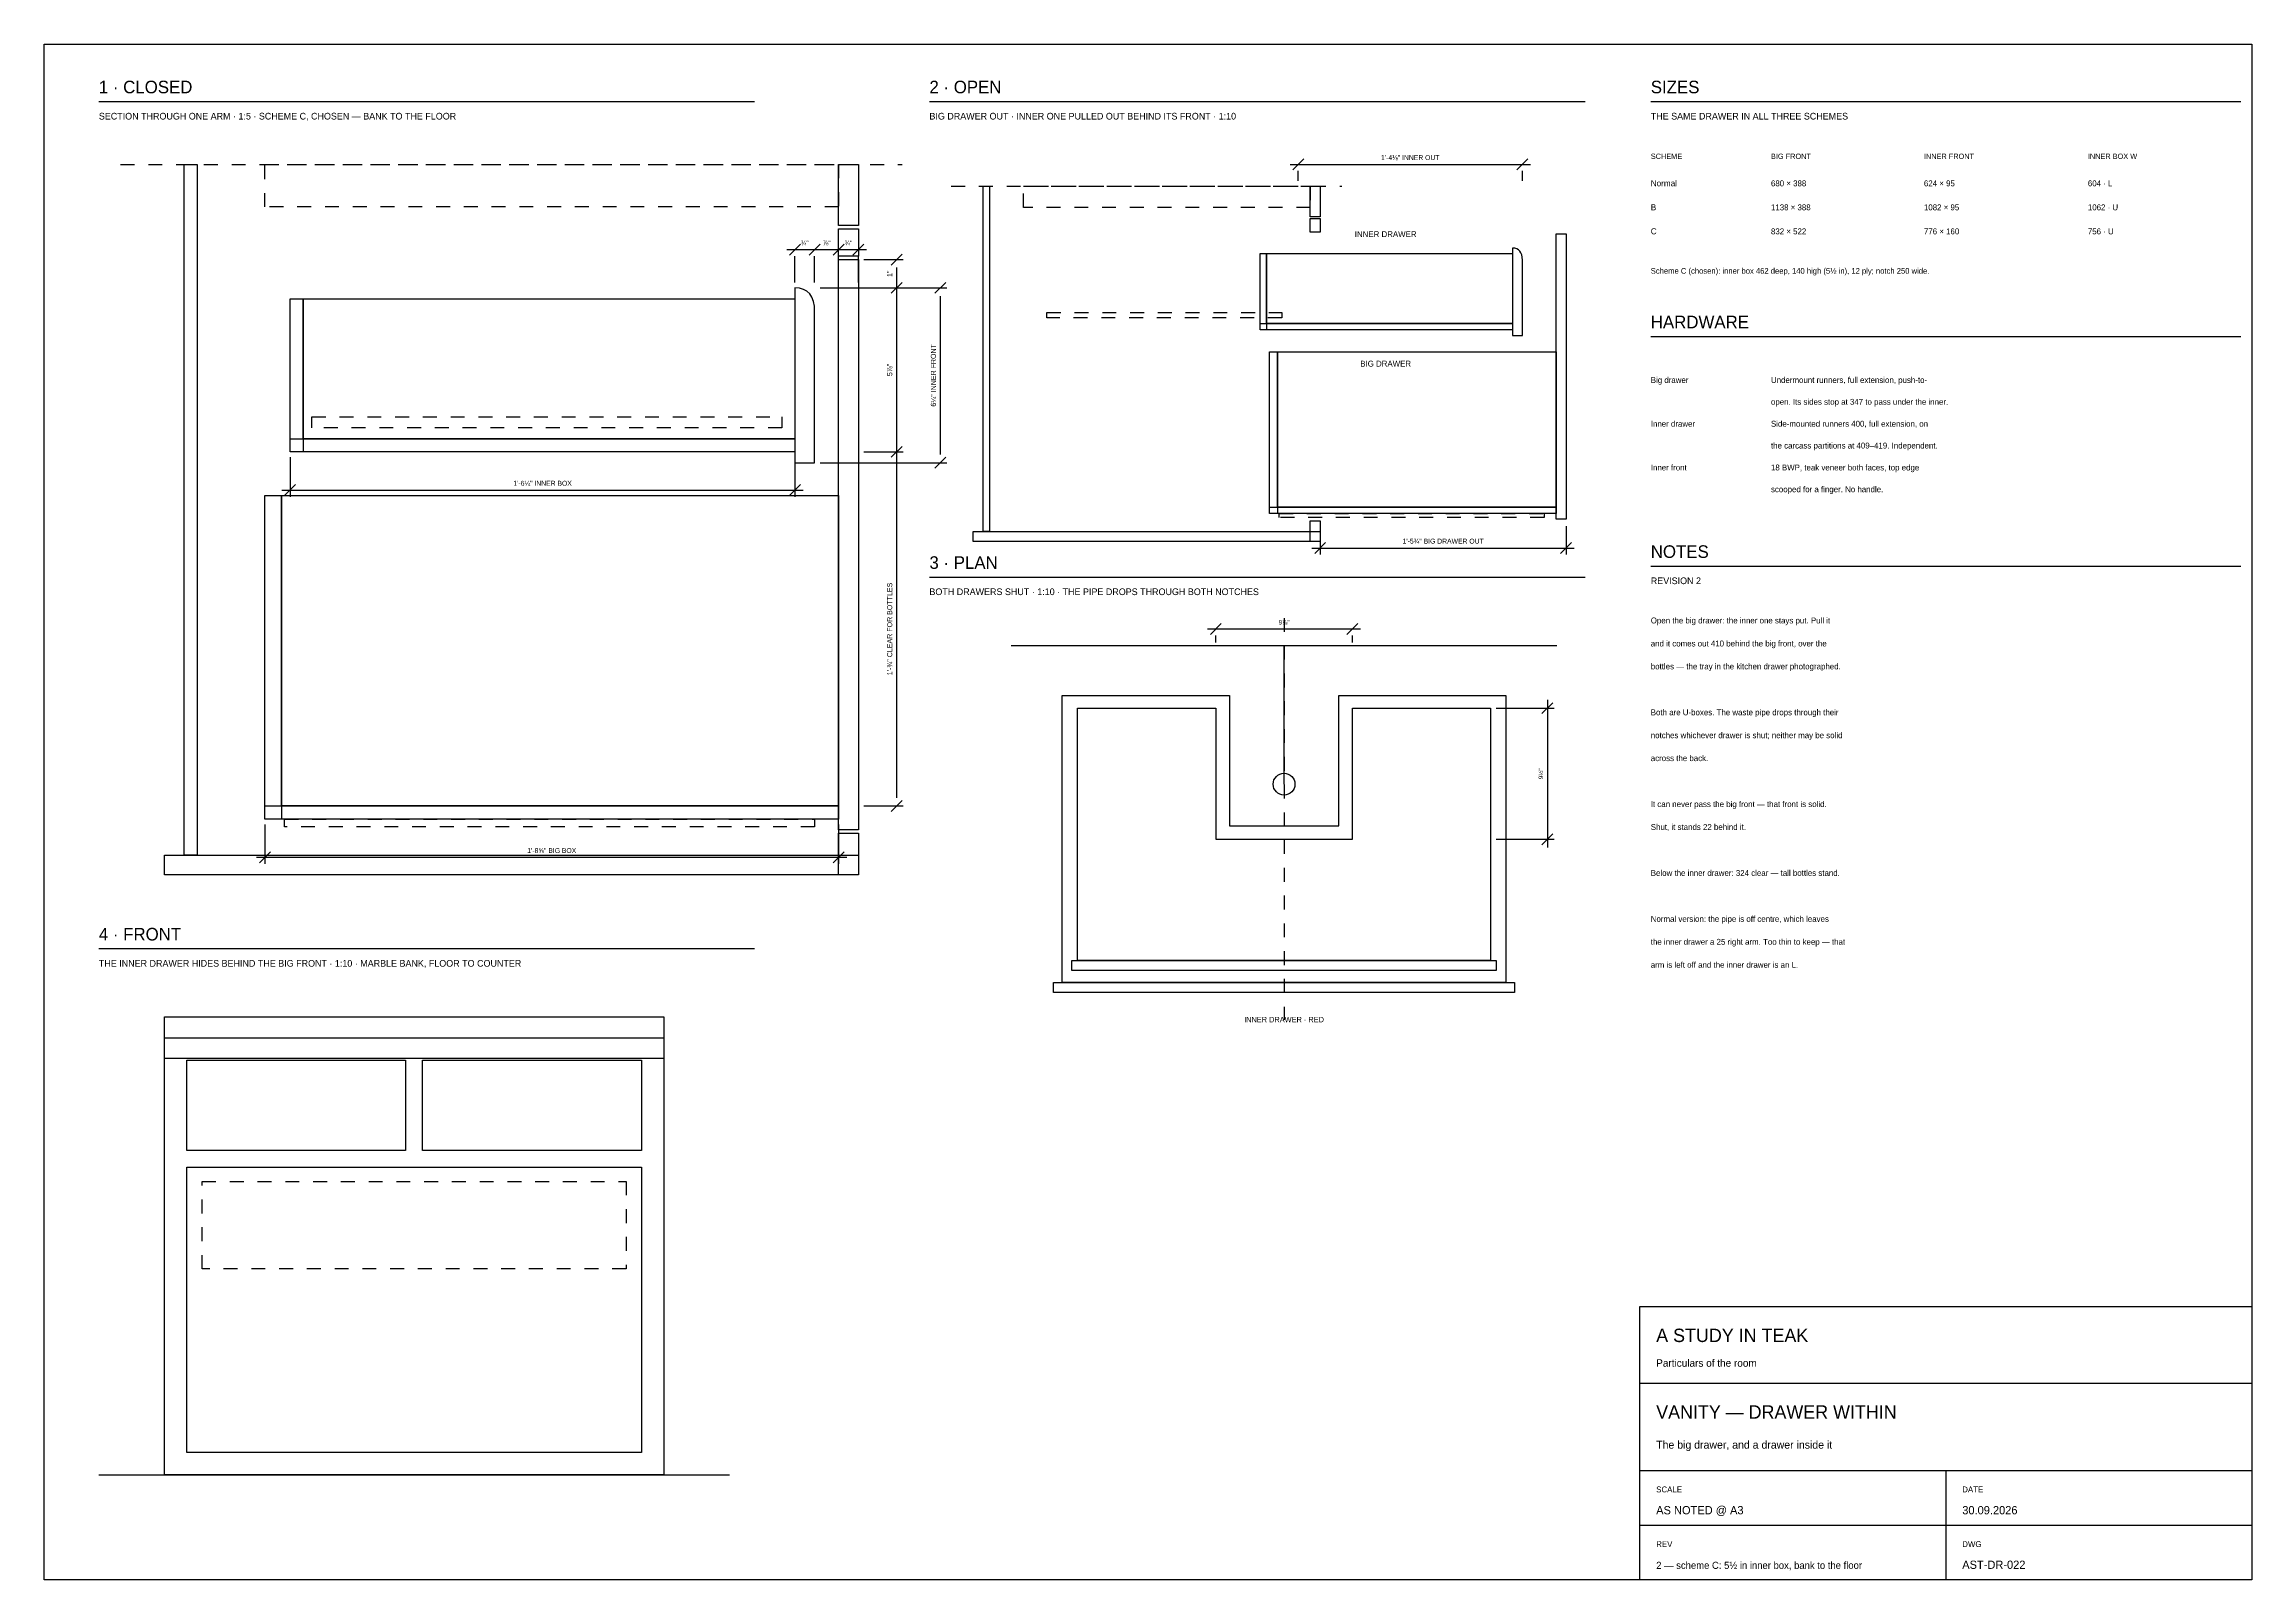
# Model space of a CAD drawing. Header units: inches. Extents: x 0.3 to 16.2, y 0.3 to 11.4.
import ezdxf
from ezdxf.enums import TextEntityAlignment as Align

# ---------------------------------------------------------------- set-up
doc = ezdxf.new("R2010")
doc.units = ezdxf.units.IN
doc.header["$LTSCALE"] = 0.009843
doc.header["$MEASUREMENT"] = 0
doc.linetypes.add('DASHED', pattern=[0.6, 0.5, -0.1])
for name, color, linetype in [('DIMENSIONS', 1, 'Continuous'), ('GEOMETRY', 7, 'Continuous'), ('TEXT', 7, 'Continuous')]:
    doc.layers.add(name, color=color, linetype=linetype)

msp = doc.modelspace()

# ---------------------------------------------------------------- linework, layer by layer
at = {"layer": 'DIMENSIONS'}
for p, q in [((9.291, 10.512), (11.024, 10.512)), ((9.311, 10.472), (9.39, 10.551)), ((10.925, 10.472), (11.004, 10.551)), ((9.35, 10.394), (9.35, 10.465)), ((10.965, 10.394), (10.965, 10.465)), ((5.665, 9.898), (6.24, 9.898)), ((5.685, 9.858), (5.764, 9.937)), ((5.827, 9.858), (5.906, 9.937)), ((6, 9.858), (6.079, 9.937)), ((6.142, 9.858), (6.22, 9.937)), ((6.417, 9.787), (6.496, 9.866)), ((5.724, 9.661), (5.724, 9.85)), ((5.866, 9.661), (5.866, 9.85)), ((6.039, 9.661), (6.039, 9.85)), ((6.181, 9.661), (6.181, 9.85)), ((6.22, 9.827), (6.504, 9.827)), ((6.457, 5.949), (6.457, 9.768)), ((5.906, 9.622), (6.819, 9.622)), ((6.22, 9.622), (6.504, 9.622)), ((6.417, 9.583), (6.496, 9.661)), ((6.732, 9.583), (6.811, 9.661)), ((6.772, 8.421), (6.772, 9.563)), ((6.22, 8.441), (6.504, 8.441)), ((6.417, 8.402), (6.496, 8.48)), ((2.087, 8.402), (2.087, 8.118)), ((5.724, 8.402), (5.724, 8.118)), ((5.906, 8.362), (6.819, 8.362)), ((6.732, 8.323), (6.811, 8.402)), ((2.028, 8.165), (5.783, 8.165)), ((2.047, 8.126), (2.126, 8.205)), ((5.685, 8.126), (5.764, 8.205)), ((9.508, 7.906), (9.508, 7.701)), ((11.28, 7.906), (11.28, 7.701)), ((9.449, 7.748), (11.339, 7.748)), ((9.469, 7.709), (9.547, 7.787)), ((11.24, 7.709), (11.319, 7.787)), ((8.697, 7.165), (9.799, 7.165)), ((8.717, 7.126), (8.795, 7.205)), ((9.701, 7.126), (9.78, 7.205)), ((8.756, 7.067), (8.756, 7.118)), ((9.74, 7.067), (9.74, 7.118)), ((10.776, 6.594), (11.193, 6.594)), ((11.106, 6.555), (11.185, 6.634)), ((11.146, 6.654), (11.146, 5.591)), ((6.22, 5.89), (6.504, 5.89)), ((6.417, 5.85), (6.496, 5.929)), ((1.906, 5.756), (1.906, 5.472)), ((6.039, 5.756), (6.039, 5.472)), ((10.776, 5.65), (11.193, 5.65)), ((11.106, 5.61), (11.185, 5.689)), ((1.846, 5.52), (6.098, 5.52)), ((1.866, 5.48), (1.945, 5.559)), ((6, 5.48), (6.079, 5.559))]:
    msp.add_line(p, q, dxfattribs=at)
at = {"layer": 'DIMENSIONS', "linetype": 'DASHED'}
msp.add_line((9.248, 7.244), (9.248, 4.35), dxfattribs=at)
at = {"layer": 'DIMENSIONS'}
for points in [[(7.76, 6.594), (8.756, 6.594), (8.756, 5.65), (9.74, 5.65), (9.74, 6.594), (10.736, 6.594), (10.736, 4.776), (7.76, 4.776), (7.76, 6.594)], [(7.72, 4.776), (10.776, 4.776), (10.776, 4.705), (7.72, 4.705), (7.72, 4.776)]]:
    msp.add_lwpolyline(points, dxfattribs=at)
at = {"layer": 'DIMENSIONS', "linetype": 'DASHED'}
msp.add_lwpolyline([(1.453, 3.185), (4.508, 3.185), (4.508, 2.555), (1.453, 2.555), (1.453, 3.185)], dxfattribs=at)
at = {"layer": 'GEOMETRY'}
for p, q in [((0.709, 10.965), (5.433, 10.965)), ((6.693, 10.965), (11.417, 10.965)), ((11.89, 10.965), (16.142, 10.965)), ((11.89, 9.272), (16.142, 9.272)), ((6.693, 7.539), (11.417, 7.539)), ((11.89, 7.618), (16.142, 7.618)), ((7.283, 7.047), (11.213, 7.047)), ((0.709, 4.862), (5.433, 4.862)), ((11.811, 1.732), (16.22, 1.732)), ((0.709, 1.071), (5.252, 1.071)), ((11.811, 1.102), (16.22, 1.102)), ((14.016, 1.102), (14.016, 0.315)), ((11.811, 0.709), (16.22, 0.709))]:
    msp.add_line(p, q, dxfattribs=at)
at = {"layer": 'GEOMETRY', "linetype": 'DASHED'}
for p, q in [((0.866, 10.512), (6.496, 10.512)), ((6.85, 10.354), (9.665, 10.354))]:
    msp.add_line(p, q, dxfattribs=at)
at = {"layer": 'GEOMETRY'}
for points in [[(0.315, 11.378), (16.22, 11.378), (16.22, 0.315), (0.315, 0.315), (0.315, 11.378)], [(1.323, 10.512), (1.417, 10.512), (1.417, 5.535), (1.323, 5.535), (1.323, 10.512)], [(6.039, 10.512), (6.181, 10.512), (6.181, 10.071), (6.039, 10.071), (6.039, 10.512)], [(7.079, 10.354), (7.126, 10.354), (7.126, 7.866), (7.079, 7.866), (7.079, 10.354)], [(9.437, 10.354), (9.508, 10.354), (9.508, 10.134), (9.437, 10.134), (9.437, 10.354)], [(6.039, 10.047), (6.181, 10.047), (6.181, 9.85), (6.039, 9.85), (6.039, 10.047)], [(9.437, 10.122), (9.508, 10.122), (9.508, 10.024), (9.437, 10.024), (9.437, 10.122)], [(9.075, 9.87), (9.122, 9.87), (9.122, 9.319), (9.075, 9.319), (9.075, 9.87)], [(9.122, 9.87), (10.894, 9.87), (10.894, 9.366), (9.122, 9.366), (9.122, 9.87)], [(10.894, 9.909), (10.894, 9.28)], [(11.209, 10.012), (11.28, 10.012), (11.28, 7.957), (11.209, 7.957), (11.209, 10.012)], [(6.039, 9.827), (6.181, 9.827), (6.181, 5.717), (6.039, 5.717), (6.039, 9.827)], [(10.894, 9.28), (10.965, 9.28), (10.965, 9.823)], [(2.087, 9.543), (2.181, 9.543), (2.181, 8.441), (2.087, 8.441), (2.087, 9.543)], [(2.181, 9.543), (5.724, 9.543), (5.724, 8.535), (2.181, 8.535), (2.181, 9.543)], [(5.724, 9.622), (5.724, 8.362)], [(5.724, 8.362), (5.866, 8.362), (5.866, 9.449)], [(9.075, 9.366), (10.894, 9.366), (10.894, 9.319), (9.075, 9.319), (9.075, 9.366)], [(9.142, 9.161), (9.201, 9.161), (9.201, 7.996), (9.142, 7.996), (9.142, 9.161)], [(9.201, 9.161), (11.209, 9.161), (11.209, 8.043), (9.201, 8.043), (9.201, 9.161)], [(2.087, 8.535), (5.724, 8.535), (5.724, 8.441), (2.087, 8.441), (2.087, 8.535)], [(1.906, 8.126), (2.024, 8.126), (2.024, 5.795), (1.906, 5.795), (1.906, 8.126)], [(2.024, 8.126), (6.039, 8.126), (6.039, 5.89), (2.024, 5.89), (2.024, 8.126)], [(9.142, 8.043), (11.209, 8.043), (11.209, 7.996), (9.142, 7.996), (9.142, 8.043)], [(7.008, 7.866), (9.508, 7.866), (9.508, 7.795), (7.008, 7.795), (7.008, 7.866)], [(9.437, 7.945), (9.508, 7.945), (9.508, 7.795), (9.437, 7.795), (9.437, 7.945)], [(9.248, 6.047), (9.248, 7.047)], [(7.65, 6.685), (8.854, 6.685), (8.854, 5.748), (9.642, 5.748), (9.642, 6.685), (10.846, 6.685), (10.846, 4.618), (7.65, 4.618), (7.65, 6.685)], [(1.906, 5.89), (6.039, 5.89), (6.039, 5.795), (1.906, 5.795), (1.906, 5.89)], [(6.039, 5.693), (6.181, 5.693), (6.181, 5.394), (6.039, 5.394), (6.039, 5.693)], [(1.181, 5.535), (6.181, 5.535), (6.181, 5.394), (1.181, 5.394), (1.181, 5.535)], [(7.587, 4.618), (10.909, 4.618), (10.909, 4.547), (7.587, 4.547), (7.587, 4.618)], [(1.181, 4.37), (4.78, 4.37), (4.78, 4.071), (1.181, 4.071), (1.181, 4.37)], [(1.181, 4.22), (4.78, 4.22), (4.78, 1.071), (1.181, 1.071), (1.181, 4.22)], [(1.343, 4.059), (2.919, 4.059), (2.919, 3.409), (1.343, 3.409), (1.343, 4.059)], [(3.041, 4.059), (4.618, 4.059), (4.618, 3.409), (3.041, 3.409), (3.041, 4.059)], [(1.343, 3.287), (4.618, 3.287), (4.618, 1.232), (1.343, 1.232), (1.343, 3.287)], [(11.811, 2.283), (16.22, 2.283), (16.22, 0.315), (11.811, 0.315), (11.811, 2.283)]]:
    msp.add_lwpolyline(points, dxfattribs=at)
at = {"layer": 'GEOMETRY', "linetype": 'DASHED'}
for points in [[(1.906, 10.512), (6.039, 10.512), (6.039, 10.205), (1.906, 10.205), (1.906, 10.512)], [(7.37, 10.354), (9.437, 10.354), (9.437, 10.201), (7.37, 10.201), (7.37, 10.354)], [(7.539, 9.445), (9.232, 9.445), (9.232, 9.406), (7.539, 9.406), (7.539, 9.445)], [(2.244, 8.693), (5.63, 8.693), (5.63, 8.614), (2.244, 8.614), (2.244, 8.693)], [(9.213, 7.996), (11.122, 7.996), (11.122, 7.969), (9.213, 7.969), (9.213, 7.996)], [(2.047, 5.795), (5.866, 5.795), (5.866, 5.74), (2.047, 5.74), (2.047, 5.795)]]:
    msp.add_lwpolyline(points, dxfattribs=at)
at = {"layer": 'GEOMETRY'}
msp.add_circle((9.248, 6.047), 0.0787, dxfattribs=at)
for points in [[(10.965, 9.823), (10.965, 9.881), (10.941, 9.909), (10.894, 9.909)], [(5.866, 9.449), (5.866, 9.564), (5.819, 9.622), (5.724, 9.622)]]:
    msp.add_open_spline(points, degree=3, dxfattribs=at)

# ---------------------------------------------------------------- texts
at = {"layer": 'TEXT'}
for s, height, p in [('1 · CLOSED', 0.0907, (0.709, 11.024)), ('2 · OPEN', 0.0907, (6.693, 11.024)), ('SIZES', 0.0907, (11.89, 11.024)), ('SECTION THROUGH ONE ARM · 1:5 · SCHEME C, CHOSEN — BANK TO THE FLOOR', 0.04819, (0.709, 10.835)), ('BIG DRAWER OUT · INNER ONE PULLED OUT BEHIND ITS FRONT · 1:10', 0.04819, (6.693, 10.835)), ('THE SAME DRAWER IN ALL THREE SCHEMES', 0.04819, (11.89, 10.835)), ('SCHEME', 0.0383, (11.89, 10.551)), ('BIG FRONT', 0.0383, (12.756, 10.551)), ('INNER FRONT', 0.03827, (13.858, 10.551)), ('INNER BOX W', 0.03827, (15.039, 10.551)), ('Normal', 0.0439, (11.89, 10.354)), ('680 × 388', 0.0425, (12.756, 10.354)), ('624 × 95', 0.0425, (13.858, 10.354)), ('604 · L', 0.0425, (15.039, 10.354)), ('B', 0.0439, (11.89, 10.181)), ('1138 × 388', 0.0425, (12.756, 10.181)), ('1082 × 95', 0.0425, (13.858, 10.181)), ('1062 · U', 0.0425, (15.039, 10.181)), ('C', 0.0439, (11.89, 10.008)), ('832 × 522', 0.0425, (12.756, 10.008)), ('776 × 160', 0.0425, (13.858, 10.008)), ('756 · U', 0.0425, (15.039, 10.008)), ('Scheme C (chosen): inner box 462 deep, 140 high (5½ in), 12 ply; notch 250 wide.', 0.0411, (11.89, 9.724)), ('HARDWARE', 0.0907, (11.89, 9.331)), ('Big drawer', 0.0425, (11.89, 8.937)), ('Undermount runners, full extension, push-to-', 0.04252, (12.756, 8.937)), ('open. Its sides stop at 347 to pass under the inner.', 0.04252, (12.756, 8.78)), ('Inner drawer', 0.04252, (11.89, 8.622)), ('Side-mounted runners 400, full extension, on', 0.04252, (12.756, 8.622)), ('the carcass partitions at 409–419. Independent.', 0.04252, (12.756, 8.465)), ('Inner front', 0.04252, (11.89, 8.307)), ('18 BWP, teak veneer both faces, top edge', 0.04252, (12.756, 8.307)), ('scooped for a finger. No handle.', 0.04252, (12.756, 8.15)), ('3 · PLAN', 0.0907, (6.693, 7.598)), ('NOTES', 0.0907, (11.89, 7.677)), ('REVISION 2', 0.0482, (11.89, 7.488)), ('BOTH DRAWERS SHUT · 1:10 · THE PIPE DROPS THROUGH BOTH NOTCHES', 0.04819, (6.693, 7.409)), ('Open the big drawer: the inner one stays put. Pull it', 0.04252, (11.89, 7.205)), ('and it comes out 410 behind the big front, over the', 0.04252, (11.89, 7.039)), ('bottles — the tray in the kitchen drawer photographed.', 0.04252, (11.89, 6.874)), ('Both are U-boxes. The waste pipe drops through their', 0.04252, (11.89, 6.543)), ('notches whichever drawer is shut; neither may be solid', 0.04252, (11.89, 6.378)), ('across the back.', 0.04252, (11.89, 6.213)), ('It can never pass the big front — that front is solid.', 0.04252, (11.89, 5.882)), ('Shut, it stands 22 behind it.', 0.04252, (11.89, 5.717)), ('Below the inner drawer: 324 clear — tall bottles stand.', 0.04252, (11.89, 5.386)), ('Normal version: the pipe is off centre, which leaves', 0.04252, (11.89, 5.055)), ('4 · FRONT', 0.0907, (0.709, 4.921)), ('the inner drawer a 25 right arm. Too thin to keep — that', 0.04252, (11.89, 4.89)), ('THE INNER DRAWER HIDES BEHIND THE BIG FRONT · 1:10 · MARBLE BANK, FLOOR TO COUNTER', 0.04819, (0.709, 4.732)), ('arm is left off and the inner drawer is an L.', 0.04252, (11.89, 4.724)), ('A STUDY IN TEAK', 0.09638, (11.929, 2.028)), ('Particulars of the room', 0.05386, (11.929, 1.85)), ('VANITY — DRAWER WITHIN', 0.09638, (11.929, 1.476)), ('The big drawer, and a drawer inside it', 0.05669, (11.929, 1.26)), ('SCALE', 0.0425, (11.929, 0.945)), ('DATE', 0.0425, (14.134, 0.945)), ('AS NOTED @ A3', 0.05953, (11.929, 0.787)), ('30.09.2026', 0.0595, (14.134, 0.787)), ('REV', 0.0425, (11.929, 0.551)), ('DWG', 0.0425, (14.134, 0.551)), ('2 — scheme C: 5½ in inner box, bank to the floor', 0.05102, (11.929, 0.394)), ('AST-DR-022', 0.0595, (14.134, 0.394))]:
    msp.add_text(s, height=height, dxfattribs=at).set_placement(p)
for s, height, p in [('1\'-4⅛" INNER OUT', 0.03543, (10.157, 10.543)), ('INNER DRAWER', 0.04252, (9.98, 9.988)), ('¾"', 0.034, (5.795, 9.929)), ('⅞"', 0.034, (5.953, 9.929)), ('¾"', 0.034, (6.11, 9.929)), ('BIG DRAWER', 0.0425, (9.98, 9.055)), ('1\'-6¼" INNER BOX', 0.03543, (3.906, 8.197)), ('1\'-5¾" BIG DRAWER OUT', 0.03543, (10.394, 7.78)), ('9⅞"', 0.0326, (9.248, 7.197)), ('1\'-8⅝" BIG BOX', 0.03543, (3.972, 5.551)), ('INNER DRAWER · RED', 0.03969, (9.248, 4.331))]:
    msp.add_text(s, height=height, dxfattribs=at).set_placement(p, align=Align.CENTER)
for s, height, p in [('1"', 0.0369, (6.425, 9.724)), ('5⅞"', 0.0369, (6.425, 9.031)), ('6¼" INNER FRONT', 0.03685, (6.74, 8.992)), ('1\'-¾" CLEAR FOR BOTTLES', 0.03685, (6.425, 7.165)), ('9½"', 0.0326, (11.114, 6.122))]:
    msp.add_text(s, height=height, rotation=90, dxfattribs=at).set_placement(p, align=Align.CENTER)

doc.saveas('drawing.dxf')
